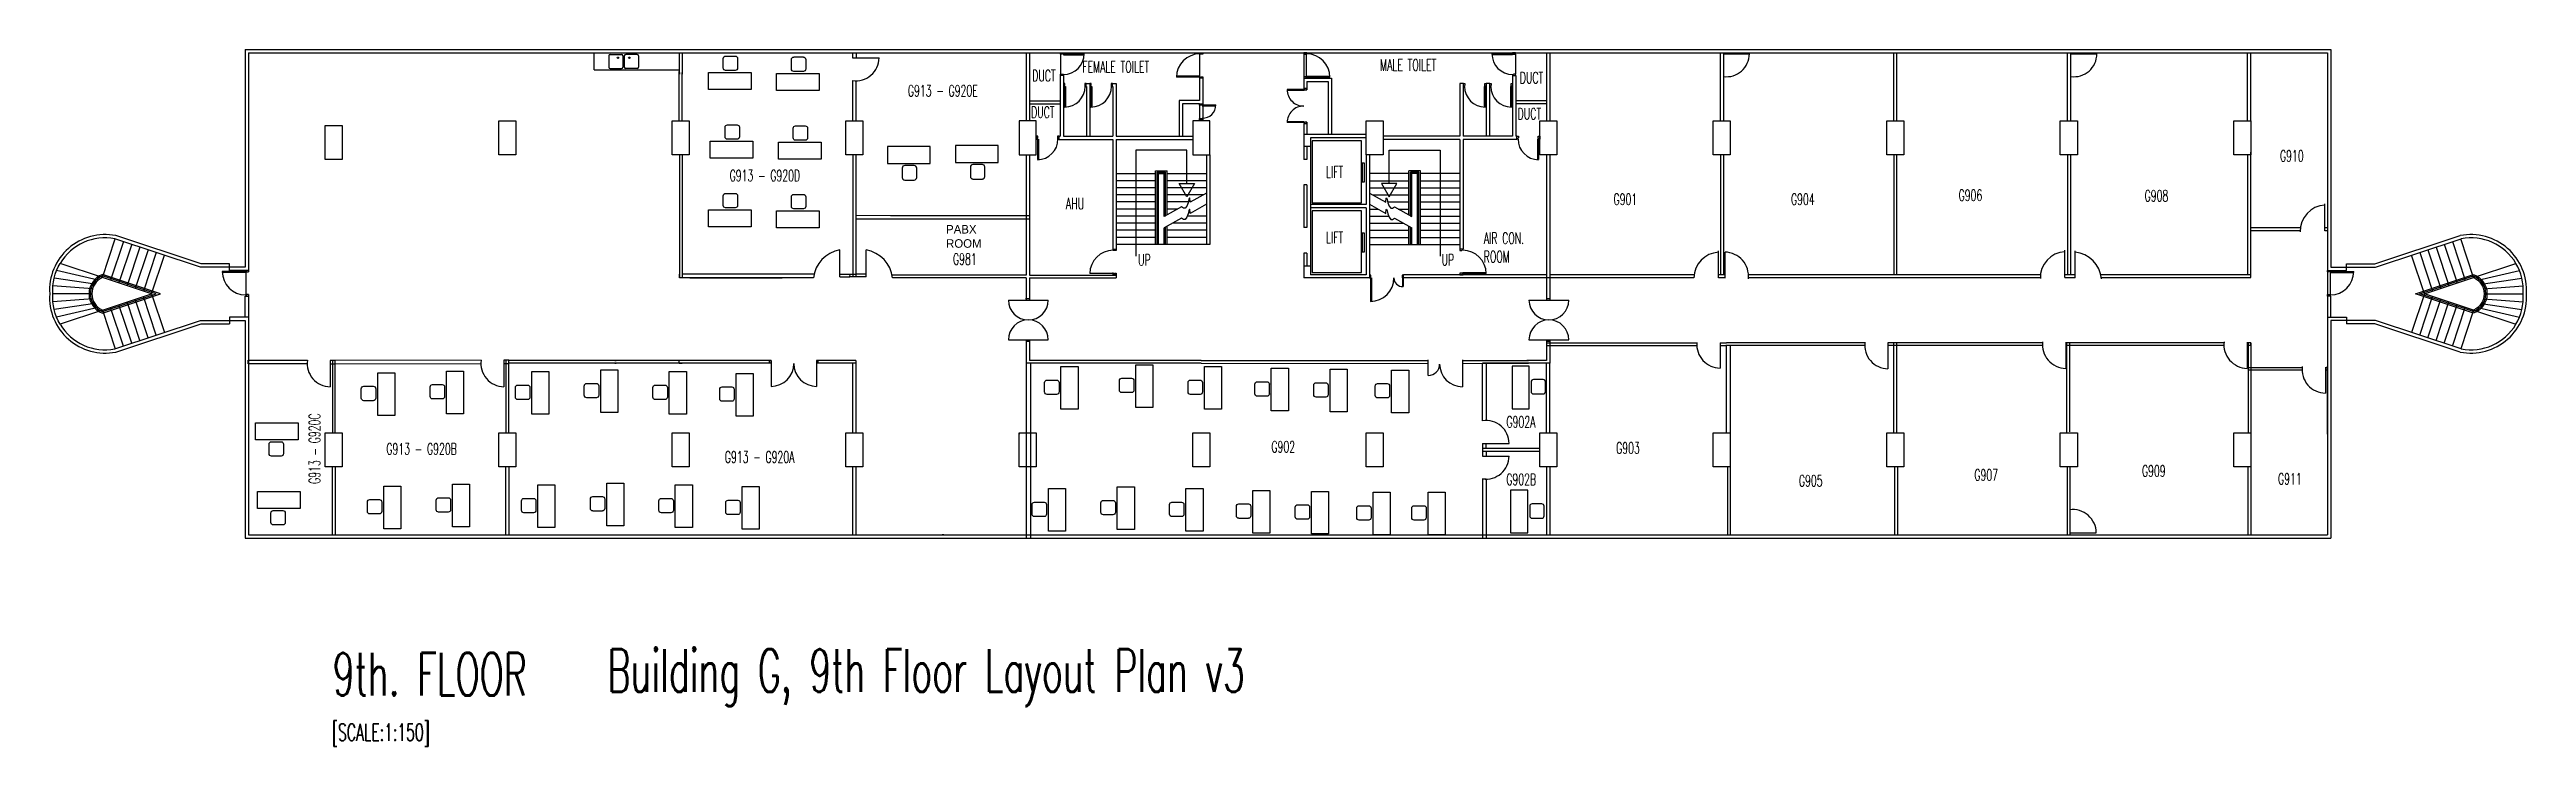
# Model space of a CAD drawing. Header units: feet. Extents: x -1.1 to 56.9, y 7.3 to 23.6.
import ezdxf

# ---------------------------------------------------------------- set-up
doc = ezdxf.new("R2010")
doc.units = ezdxf.units.FT
doc.header["$MEASUREMENT"] = 0
doc.layers.add('1', color=1, linetype='Continuous')
doc.layers.add('PLAN', color=7, linetype='Continuous')
doc.styles.add('T400', font='ROMANS.SHX', dxfattribs={"width": 0.6, "height": 400})

msp = doc.modelspace()

# ---------------------------------------------------------------- texts
at = {"layer": '1', "color": 0, "insert": (19.873, 19.486), "char_height": 0.2, "width": 0.9498, "attachment_point": 1}
msp.add_mtext('{\\C0;PABX ROOM}', dxfattribs=at)
at = {"layer": 'PLAN', "color": 0, "style": 'T400', "width": 0.6}
for s, height, p in [('FEMALE TOILET', 0.26667, (23.064, 23.062)), ('MALE TOILET', 0.26667, (30.046, 23.104)), ('DUCT', 0.2667, (21.892, 22.855)), ('DUCT', 0.2667, (33.32, 22.806)), ('DUCT', 0.2667, (21.866, 21.996)), ('DUCT', 0.2667, (33.269, 21.96)), ('LIFT', 0.2667, (28.776, 20.595)), ('AHU', 0.2667, (22.684, 19.854)), ('LIFT', 0.2667, (28.776, 19.061)), ('AIR CON.', 0.2667, (32.474, 19.042)), ('UP', 0.2667, (24.373, 18.535)), ('UP', 0.2667, (31.486, 18.536)), ('ROOM', 0.2667, (32.474, 18.61)), ('[SCALE:1:150]', 0.4, (5.479, 7.392))]:
    msp.add_text(s, height=height, dxfattribs=at).set_placement(p)
at = {"layer": 'PLAN', "linetype": 'ByBlock', "style": 'T400', "width": 0.6}
for s, height, p in [('G913 - G920E', 0.26667, (18.977, 22.5)), ('G910', 0.2667, (51.136, 20.973)), ('G913 - G920D', 0.26667, (14.8, 20.511)), ('G901', 0.2667, (35.516, 19.957)), ('G904', 0.2667, (39.675, 19.957)), ('G906', 0.2667, (43.603, 20.05)), ('G908', 0.2667, (47.963, 20.037)), ('G981', 0.2667, (20.035, 18.553)), ('G902A', 0.2667, (33.006, 14.736)), ('G913 - G920B', 0.26667, (6.754, 14.103)), ('G913 - G920A', 0.26667, (14.687, 13.913)), ('G902', 0.2667, (27.497, 14.152)), ('G903', 0.2667, (35.577, 14.125)), ('G902B', 0.2667, (33.003, 13.388)), ('G905', 0.2667, (39.86, 13.355)), ('G907', 0.2667, (43.973, 13.493)), ('G909', 0.2667, (47.901, 13.586)), ('G911', 0.2667, (51.09, 13.401))]:
    msp.add_text(s, height=height, dxfattribs=at).set_placement(p)
msp.add_text('G913 - G920C', height=0.26667, rotation=90, dxfattribs=at).set_placement((5.205, 13.415))
at = {"layer": 'PLAN', "style": 'T400', "width": 0.6}
for s, p in [('9th. FLOOR', (5.496, 8.453)), ('Building G, 9th Floor Layout Plan v3', (11.937, 8.538))]:
    msp.add_text(s, height=1, dxfattribs=at).set_placement(p)

# ---------------------------------------------------------------- blocks, each defined once
blk = doc.blocks.new('N-DU')
at = {"layer": 'PLAN'}
for p, q in [((0, 2.879), (0, 1.621)), ((0.114, 2.879), (0, 2.879)), ((0, 2.879), (0, 2.829)), ((0, 2.829), (0.062, 2.829)), ((0.062, 2.841), (0.062, 2.829)), ((0.1, 2.841), (0.062, 2.841)), ((0.1, 2.841), (0.1, 2.879)), ((0.1, 2.056), (0.1, 2.841)), ((0, 2.03), (0, 1.98)), ((0.062, 2.03), (0, 2.03)), ((0, 1.98), (0.1, 1.98)), ((0.062, 2.018), (0.062, 2.03)), ((0.1, 2.018), (0.062, 2.018)), ((0.1, 2.056), (0.923, 2.056)), ((0.1, 2.018), (0.1, 2.056)), ((0.1, 1.98), (0.1, 2.018)), ((0.1, 2.018), (0.184, 2.018)), ((0.1, 1.98), (0.114, 1.98)), ((0.114, 1.98), (0.978, 1.98)), ((0.114, 1.866), (0.864, 1.866)), ((0.114, 1.866), (0.114, 1.571)), ((0.184, 2.018), (0.923, 2.018)), ((0.864, 1.866), (0.864, 0)), ((0.978, 1.98), (0.978, 0)), ((-0.07, 1.583), (-0.582, 1.583)), ((0.014, 1.553), (-0.581, 1.553)), ((0.014, 1.583), (-0.07, 1.583)), ((0.114, 1.621), (0, 1.621)), ((0, 1.004), (0, 1.004)), ((0.014, 1.621), (0.014, 1.583)), ((0.014, 1.583), (0.014, 1.553)), ((0.014, 1.583), (0.052, 1.583)), ((0.052, 1.583), (0.052, 1.571)), ((0.052, 1.571), (0.114, 1.571)), ((0.114, 1.571), (0.114, 1.621)), ((-0.07, 0.425), (-0.582, 0.425)), ((0.014, 0.455), (-0.581, 0.455)), ((0.014, 0.425), (-0.07, 0.425)), ((0, 0.387), (0.114, 0.387)), ((0, 0.387), (0, -0.871)), ((0.014, 0.455), (0.014, 0.387)), ((0.014, 0.425), (0.052, 0.425)), ((0.052, 0.425), (0.052, 0.437)), ((0.114, 0.437), (0.052, 0.437)), ((0.114, 0.437), (0.114, 0)), ((0.114, 0.387), (0.114, 0.437))]:
    blk.add_line(p, q, dxfattribs=at)
for centre, radius, start, end in [((0.1, 2.018), 0.823, 0, 90), ((-0.003, 1.583), 0.579, 180, 270.28182), ((-0.003, 0.425), 0.579, 89.71818, 180)]:
    blk.add_arc(centre, radius, start, end, dxfattribs=at)

# ---------------------------------------------------------------- linework, layer by layer
for p, q in [((11.625, 23.124), (11.625, 23.524)), ((13.628, 18.244), (13.628, 18.335)), ((13.628, 18.271), (13.628, 18.271)), ((13.868, 18.244), (13.628, 18.244)), ((16.765, 18.244), (13.628, 18.244)), ((16.781, 18.335), (13.691, 18.335)), ((17.621, 18.271), (17.625, 18.335)), ((17.691, 18.271), (17.621, 18.271)), ((17.625, 18.335), (17.758, 18.335)), ((17.691, 18.337), (17.691, 18.271)), ((17.761, 18.271), (17.691, 18.271)), ((18.808, 18.31), (18.609, 18.31)), ((18.72, 18.244), (18.617, 18.244)), ((3.516, 16.229), (3.516, 16.315)), ((3.516, 16.315), (4.906, 16.315)), ((21.749, 16.311), (21.749, 16.273)), ((4.9, 16.229), (3.516, 16.229)), ((32.448, 14.898), (32.448, 16.244)), ((32.448, 16.244), (32.535, 16.244)), ((33.949, 16.244), (32.449, 16.244)), ((32.535, 16.244), (32.535, 14.903)), ((30.212, 15.43, 1.5), (29.987, 15.43, 1.5)), ((17.92, 14.616), (17.92, 14.578)), ((21.587, 14.616), (21.587, 14.578)), ((32.449, 14.365), (32.449, 14.246)), ((33.787, 14.246), (32.449, 14.246)), ((32.449, 14.246), (32.449, 14.186)), ((32.449, 14.186), (33.787, 14.186)), ((33.787, 14.216), (33.787, 14.246)), ((32.535, 13.528), (32.448, 13.533)), ((32.448, 13.533), (32.449, 12.144)), ((32.535, 13.528), (32.535, 12.144)), ((17.758, 12.22), (19.821, 12.22)), ((19.821, 12.22), (19.783, 12.22)), ((19.821, 12.22), (19.859, 12.22)), ((21.587, 12.22), (21.587, 12.22))]:
    msp.add_line(p, q)
at = {"color": 0}
for p, q in [((25.811, 23.524), (25.887, 23.524)), ((25.82, 23.499), (25.82, 23.524)), ((25.82, 23.499), (25.845, 23.499)), ((25.845, 23.499), (25.845, 23.491)), ((25.887, 23.491), (25.845, 23.491)), ((25.887, 23.524), (25.887, 23.491)), ((25.764, 22.95), (25.271, 22.95)), ((25.82, 22.975), (25.272, 22.975)), ((25.82, 22.95), (25.764, 22.95)), ((25.82, 22.95), (25.82, 22.975)), ((25.82, 22.95), (25.845, 22.95)), ((25.82, 22.925), (25.82, 22.95)), ((25.887, 22.925), (25.82, 22.925)), ((25.845, 22.95), (25.845, 22.958)), ((25.845, 22.958), (25.887, 22.958)), ((25.887, 22.958), (25.887, 22.925)), ((23.782, 18.92), (23.858, 18.92)), ((23.791, 18.895), (23.791, 18.92)), ((23.791, 18.895), (23.817, 18.895)), ((23.817, 18.895), (23.817, 18.887)), ((23.858, 18.887), (23.817, 18.887)), ((23.858, 18.92), (23.858, 18.887)), ((31.991, 18.92), (31.915, 18.92)), ((31.915, 18.92), (31.915, 18.887)), ((31.915, 18.887), (31.957, 18.887)), ((31.982, 18.895), (31.957, 18.895)), ((31.957, 18.895), (31.957, 18.887)), ((31.982, 18.895), (31.982, 18.92)), ((3.402, 18.395), (2.909, 18.395)), ((3.458, 18.37), (2.91, 18.37)), ((3.458, 18.395), (3.402, 18.395)), ((3.458, 18.42), (3.458, 18.395)), ((3.525, 18.42), (3.458, 18.42)), ((3.458, 18.395), (3.458, 18.37)), ((3.458, 18.395), (3.483, 18.395)), ((3.483, 18.395), (3.483, 18.387)), ((3.483, 18.387), (3.525, 18.387)), ((3.525, 18.387), (3.525, 18.42)), ((23.735, 18.346), (23.242, 18.346)), ((23.791, 18.346), (23.735, 18.346)), ((23.858, 18.32), (23.782, 18.32)), ((23.791, 18.346), (23.791, 18.371)), ((23.791, 18.346), (23.817, 18.346)), ((23.791, 18.32), (23.791, 18.346)), ((23.817, 18.354), (23.858, 18.354)), ((23.817, 18.346), (23.817, 18.354)), ((23.858, 18.354), (23.858, 18.32)), ((29.829, 18.311), (29.796, 18.311)), ((29.796, 18.244), (29.821, 18.244)), ((29.821, 18.27), (29.829, 18.27)), ((29.821, 18.244), (29.821, 18.27)), ((29.821, 18.244), (29.821, 18.188)), ((29.821, 18.244), (29.847, 18.244)), ((29.821, 18.188), (29.821, 17.695)), ((29.829, 18.27), (29.829, 18.311)), ((29.847, 18.244), (29.847, 17.696)), ((30.596, 18.311), (30.562, 18.311)), ((30.562, 18.311), (30.562, 18.27)), ((30.57, 18.27), (30.562, 18.27)), ((30.57, 18.244), (30.57, 18.27)), ((30.57, 18.244), (30.596, 18.244)), ((30.596, 18.244), (30.596, 18.32)), ((31.957, 18.354), (31.915, 18.354)), ((31.915, 18.354), (31.915, 18.32)), ((31.915, 18.32), (31.991, 18.32)), ((31.957, 18.346), (31.957, 18.354)), ((31.982, 18.346), (31.957, 18.346)), ((31.982, 18.346), (31.982, 18.371)), ((31.982, 18.371), (32.53, 18.371)), ((31.982, 18.346), (32.038, 18.346)), ((31.982, 18.32), (31.982, 18.346)), ((32.038, 18.346), (32.531, 18.346)), ((52.249, 18.42), (52.315, 18.42)), ((52.249, 18.387), (52.249, 18.42)), ((52.29, 18.387), (52.249, 18.387)), ((52.315, 18.395), (52.29, 18.395)), ((52.29, 18.395), (52.29, 18.387)), ((52.315, 18.42), (52.315, 18.395)), ((52.315, 18.395), (52.315, 18.37)), ((52.315, 18.395), (52.371, 18.395)), ((52.315, 18.37), (52.864, 18.37)), ((52.371, 18.395), (52.864, 18.395)), ((3.449, 17.821), (3.525, 17.821)), ((3.458, 17.846), (3.483, 17.846)), ((3.458, 17.846), (3.458, 17.821)), ((3.483, 17.846), (3.483, 17.854)), ((3.525, 17.854), (3.483, 17.854)), ((3.525, 17.821), (3.525, 17.854)), ((52.249, 17.821), (52.249, 17.854)), ((52.249, 17.854), (52.29, 17.854)), ((52.325, 17.821), (52.249, 17.821)), ((52.29, 17.846), (52.29, 17.854)), ((52.315, 17.846), (52.29, 17.846)), ((52.315, 17.846), (52.315, 17.821))]:
    msp.add_line(p, q, dxfattribs=at)
for points, elevation in [([(14.304, 23.065), (15.304, 23.065), (15.304, 22.665), (14.304, 22.665)], 0.75), ([(15.9, 23.041), (16.9, 23.041), (16.9, 22.641), (15.9, 22.641)], 0.75), ([(14.345, 21.451), (15.345, 21.451), (15.345, 21.051), (14.345, 21.051)], 0.75), ([(15.942, 21.427), (16.942, 21.427), (16.942, 21.027), (15.942, 21.027)], 0.75), ([(18.5, 20.924), (19.5, 20.924), (19.5, 21.324), (18.5, 21.324)], 0.75), ([(20.097, 20.948), (21.097, 20.948), (21.097, 21.348), (20.097, 21.348)], 0.75), ([(14.304, 19.843), (15.304, 19.843), (15.304, 19.443), (14.304, 19.443)], 0.75), ([(15.9, 19.819), (16.9, 19.819), (16.9, 19.419), (15.9, 19.419)], 0.75), ([(6.552, 15.02), (6.552, 16.02), (6.952, 16.02), (6.952, 15.02)], 0.75), ([(8.166, 15.062), (8.166, 16.062), (8.566, 16.062), (8.566, 15.062)], 0.75), ([(10.164, 15.048), (10.164, 16.048), (10.564, 16.048), (10.564, 15.048)], 0.75), ([(11.778, 15.09), (11.778, 16.09), (12.178, 16.09), (12.178, 15.09)], 0.75), ([(13.386, 15.048), (13.386, 16.048), (13.786, 16.048), (13.786, 15.048)], 0.75), ([(14.952, 15.006), (14.952, 16.006), (15.352, 16.006), (15.352, 15.006)], 0.75), ([(22.566, 15.168), (22.566, 16.168), (22.966, 16.168), (22.966, 15.168)], 0.75), ([(24.32, 15.209), (24.32, 16.209), (24.72, 16.209), (24.72, 15.209)], 0.75), ([(25.929, 15.168), (25.929, 16.168), (26.329, 16.168), (26.329, 15.168)], 0.75), ([(27.495, 15.126), (27.495, 16.126), (27.895, 16.126), (27.895, 15.126)], 0.75), ([(28.873, 15.105), (28.873, 16.105), (29.273, 16.105), (29.273, 15.105)], 0.75), ([(30.315, 15.084), (30.315, 16.084), (30.715, 16.084), (30.715, 15.084)], 0.75), ([(4.691, 14.45), (3.691, 14.45), (3.691, 14.85), (4.691, 14.85)], 0.75), ([(6.693, 12.365), (6.693, 13.365), (7.093, 13.365), (7.093, 12.365)], 0.75), ([(8.307, 12.407), (8.307, 13.407), (8.707, 13.407), (8.707, 12.407)], 0.75), ([(10.305, 12.392), (10.305, 13.392), (10.705, 13.392), (10.705, 12.392)], 0.75), ([(11.919, 12.434), (11.919, 13.434), (12.319, 13.434), (12.319, 12.434)], 0.75), ([(13.527, 12.392), (13.527, 13.392), (13.927, 13.392), (13.927, 12.392)], 0.75), ([(4.732, 12.836), (3.732, 12.836), (3.732, 13.236), (4.732, 13.236)], 0.75), ([(15.094, 12.351), (15.094, 13.351), (15.494, 13.351), (15.494, 12.351)], 0.75), ([(22.272, 12.304), (22.272, 13.304), (22.672, 13.304), (22.672, 12.304)], 0.75), ([(23.886, 12.346), (23.886, 13.346), (24.286, 13.346), (24.286, 12.346)], 0.75), ([(25.495, 12.304), (25.495, 13.304), (25.895, 13.304), (25.895, 12.304)], 0.75), ([(27.061, 12.262), (27.061, 13.262), (27.461, 13.262), (27.461, 12.262)], 0.75), ([(28.439, 12.241), (28.439, 13.241), (28.839, 13.241), (28.839, 12.241)], 0.75), ([(29.881, 12.22), (29.881, 13.22), (30.281, 13.22), (30.281, 12.22)], 0.75), ([(31.171, 12.22), (31.171, 13.22), (31.571, 13.22), (31.571, 12.22)], 1.5)]:
    msp.add_lwpolyline(points, close=True, dxfattribs=dict(elevation=elevation))
for points in [[(33.538, 15.179), (33.538, 16.179), (33.138, 16.179), (33.138, 15.179)], [(33.505, 12.265), (33.505, 13.265), (33.105, 13.265), (33.105, 12.265)]]:
    msp.add_lwpolyline(points, close=True)
for centre, start, end in [((25.82, 22.95), 90, 180), ((23.791, 18.346), 90, 180), ((31.982, 18.346), 0, 90), ((3.458, 18.395), 180, 270), ((29.821, 18.244), 270, 0), ((52.315, 18.395), 270, 0)]:
    msp.add_arc(centre, 0.549, start, end, dxfattribs=at)
at = {"layer": '1', "color": 0}
for p, q in [((17.682, 23.524), (17.682, 23.405)), ((17.768, 23.524), (17.768, 23.405)), ((38.024, 21.932), (38.024, 23.527)), ((38.092, 23.527), (38.092, 21.932)), ((42.082, 21.932), (42.082, 23.527)), ((42.15, 23.527), (42.15, 21.932)), ((46.159, 21.932), (46.159, 23.527)), ((46.227, 23.527), (46.227, 21.932)), ((50.377, 21.932), (50.377, 23.527)), ((50.445, 23.527), (50.445, 21.932)), ((38.024, 21.122), (38.024, 18.316)), ((38.092, 21.122), (38.092, 18.316)), ((42.082, 21.122), (42.082, 18.311)), ((42.15, 21.122), (42.15, 18.311)), ((46.159, 21.122), (46.159, 18.313)), ((46.227, 21.122), (46.227, 18.313)), ((50.377, 21.122), (50.377, 18.319)), ((50.445, 21.122), (50.445, 18.256)), ((17.765, 19.714), (18.574, 19.706)), ((17.765, 19.629), (18.029, 19.629)), ((18.029, 19.629), (21.815, 19.629)), ((18.574, 19.706), (21.818, 19.706)), ((51.616, 19.421), (50.445, 19.421)), ((51.611, 19.349), (50.445, 19.349)), ((52.248, 19.421), (52.187, 19.421)), ((52.25, 19.349), (52.187, 19.349)), ((13.868, 18.244), (13.628, 18.244)), ((17.382, 18.335), (17.625, 18.335)), ((17.382, 18.271), (17.621, 18.271)), ((18.001, 18.335), (17.758, 18.335)), ((18.001, 18.271), (17.761, 18.271)), ((21.749, 18.244), (18.715, 18.244)), ((21.753, 18.244), (18.72, 18.244)), ((21.749, 18.31), (18.803, 18.31)), ((21.753, 18.31), (18.808, 18.31)), ((37.405, 18.315), (34.025, 18.315)), ((37.4, 18.25), (34.025, 18.25)), ((38.129, 18.315), (37.976, 18.315)), ((38.129, 18.25), (37.976, 18.25)), ((45.519, 18.25), (38.678, 18.25)), ((45.522, 18.315), (38.679, 18.315)), ((46.334, 18.315), (46.094, 18.315)), ((46.334, 18.25), (46.094, 18.25)), ((50.449, 18.315), (46.937, 18.315)), ((50.449, 18.25), (46.948, 18.25)), ((8.977, 16.315), (5.439, 16.312)), ((5.558, 16.312), (5.439, 16.312)), ((5.5, 14.627), (5.5, 16.312)), ((9.629, 16.315), (9.51, 16.315)), ((9.566, 14.627), (9.566, 16.312)), ((38.166, 14.619), (38.166, 16.66)), ((38.249, 16.66), (38.249, 14.619)), ((46.143, 14.619), (46.143, 16.726)), ((46.213, 14.633), (46.213, 16.726)), ((50.392, 16.726), (50.392, 14.617)), ((50.452, 16.66), (50.452, 16.721)), ((50.454, 16.726), (50.454, 12.217)), ((8.971, 16.229), (5.439, 16.226)), ((5.558, 16.226), (5.439, 16.226)), ((9.629, 16.229), (9.51, 16.229)), ((21.749, 16.244), (21.749, 15.66)), ((21.852, 16.244), (21.852, 15.66)), ((50.394, 16.142), (51.656, 16.142)), ((50.394, 16.087), (51.654, 16.087)), ((52.2, 16.142), (52.247, 16.142)), ((52.2, 16.087), (52.244, 16.087)), ((21.749, 15.66), (21.749, 12.16)), ((21.852, 15.66), (21.852, 12.16)), ((38.254, 15.223), (38.254, 15.223)), ((32.449, 14.186), (32.449, 14.067)), ((32.535, 14.246), (32.535, 14.365)), ((32.535, 14.186), (32.535, 14.067)), ((50.385, 13.814), (50.385, 12.218))]:
    msp.add_line(p, q, dxfattribs=at)
at = {"layer": 'PLAN', "color": 0}
for p, q in [((3.449, 23.6), (3.449, 18.496)), ((3.449, 23.6), (28.331, 23.6)), ((3.525, 23.524), (3.525, 18.42)), ((3.525, 23.524), (28.331, 23.524)), ((11.966, 23.453), (11.966, 23.186)), ((11.999, 23.486), (12.266, 23.486)), ((12.299, 23.453), (12.299, 23.186)), ((12.332, 23.453), (12.332, 23.186)), ((12.632, 23.486), (12.365, 23.486)), ((12.665, 23.453), (12.665, 23.186)), ((21.749, 23.524), (21.749, 21.929)), ((21.825, 23.524), (21.825, 21.929)), ((22.558, 23.491), (22.558, 23.524)), ((22.558, 23.524), (22.625, 23.524)), ((22.599, 23.491), (22.558, 23.491)), ((22.558, 23.491), (22.558, 23.024)), ((22.599, 23.499), (22.599, 23.491)), ((22.625, 23.499), (22.599, 23.499)), ((22.625, 23.524), (22.625, 23.499)), ((22.625, 23.499), (22.681, 23.499)), ((22.625, 23.499), (22.625, 23.474)), ((22.625, 23.474), (23.107, 23.474)), ((22.681, 23.499), (23.107, 23.499)), ((25.82, 22.975), (25.82, 23.499)), ((28.255, 23.6), (52.325, 23.6)), ((28.255, 23.524), (52.249, 23.524)), ((33.092, 23.499), (32.666, 23.499)), ((33.149, 23.474), (32.667, 23.474)), ((33.149, 23.499), (33.092, 23.499)), ((33.149, 23.524), (33.149, 23.499)), ((33.215, 23.524), (33.149, 23.524)), ((33.149, 23.499), (33.149, 23.474)), ((33.149, 23.499), (33.174, 23.499)), ((33.174, 23.499), (33.174, 23.491)), ((33.174, 23.491), (33.215, 23.491)), ((33.215, 23.491), (33.215, 23.524)), ((33.215, 23.491), (33.215, 23.024)), ((33.949, 23.524), (33.949, 21.929)), ((34.025, 23.524), (34.025, 21.929)), ((52.249, 23.524), (52.249, 18.42)), ((52.325, 23.6), (52.325, 18.496)), ((11.625, 23.124), (13.615, 23.124)), ((11.999, 23.153), (12.266, 23.153)), ((12.632, 23.153), (12.365, 23.153)), ((13.625, 23.058), (13.625, 23.024)), ((13.625, 23.058), (13.625, 23.024)), ((13.691, 23.058), (13.691, 23.024)), ((13.691, 23.058), (13.691, 23.024)), ((22.625, 22.991), (22.549, 22.991)), ((22.549, 22.991), (22.549, 21.567)), ((22.558, 22.991), (22.558, 23.024)), ((22.558, 23.024), (22.599, 23.024)), ((22.599, 23.016), (22.599, 23.024)), ((22.625, 23.016), (22.599, 23.016)), ((22.625, 23.016), (22.625, 22.991)), ((22.625, 22.991), (22.625, 22.984)), ((22.625, 22.991), (22.625, 21.567)), ((22.658, 22.8), (22.625, 22.8)), ((22.625, 22.8), (22.625, 22.734)), ((22.625, 22.734), (22.65, 22.734)), ((22.65, 22.759), (22.658, 22.759)), ((22.65, 22.734), (22.65, 22.759)), ((22.65, 22.734), (22.65, 22.677)), ((22.65, 22.734), (22.675, 22.734)), ((22.65, 22.677), (22.65, 22.251)), ((22.658, 22.759), (22.658, 22.8)), ((22.675, 22.734), (22.675, 22.252)), ((23.125, 22.8), (23.125, 22.759)), ((23.158, 22.8), (23.125, 22.8)), ((23.133, 22.759), (23.125, 22.759)), ((23.133, 22.734), (23.133, 22.759)), ((23.133, 22.734), (23.158, 22.734)), ((23.158, 22.8), (23.241, 22.8)), ((23.158, 22.734), (23.158, 22.8)), ((23.158, 22.734), (23.165, 22.734)), ((23.165, 22.734), (23.165, 21.567)), ((23.275, 22.8), (23.241, 22.8)), ((23.241, 22.8), (23.241, 22.734)), ((23.241, 22.8), (23.241, 21.567)), ((23.241, 22.734), (23.267, 22.734)), ((23.267, 22.759), (23.275, 22.759)), ((23.267, 22.734), (23.267, 22.759)), ((23.267, 22.734), (23.267, 22.677)), ((23.267, 22.734), (23.292, 22.734)), ((23.267, 22.677), (23.267, 22.251)), ((23.275, 22.759), (23.275, 22.8)), ((23.292, 22.734), (23.292, 22.252)), ((23.775, 22.8), (23.741, 22.8)), ((23.741, 22.8), (23.741, 22.759)), ((23.749, 22.759), (23.741, 22.759)), ((23.749, 22.734), (23.749, 22.759)), ((23.749, 22.734), (23.775, 22.734)), ((23.775, 22.8), (23.858, 22.8)), ((23.775, 22.734), (23.775, 22.8)), ((23.775, 22.734), (23.782, 22.734)), ((23.782, 22.734), (23.782, 21.567)), ((23.858, 22.8), (23.858, 21.567)), ((25.82, 22.925), (25.811, 22.925)), ((25.811, 22.925), (25.811, 22.405)), ((25.887, 22.925), (25.887, 21.929)), ((31.999, 22.8), (31.915, 22.8)), ((31.915, 22.8), (31.915, 21.567)), ((31.999, 22.734), (31.991, 22.734)), ((31.991, 22.734), (31.991, 21.567)), ((31.999, 22.734), (31.999, 22.8)), ((31.999, 22.8), (32.032, 22.8)), ((32.024, 22.734), (31.999, 22.734)), ((32.024, 22.734), (32.024, 22.759)), ((32.024, 22.759), (32.032, 22.759)), ((32.032, 22.8), (32.032, 22.759)), ((32.507, 22.734), (32.481, 22.734)), ((32.481, 22.734), (32.481, 22.252)), ((32.499, 22.759), (32.499, 22.8)), ((32.499, 22.8), (32.532, 22.8)), ((32.507, 22.759), (32.499, 22.759)), ((32.507, 22.734), (32.507, 22.759)), ((32.532, 22.734), (32.507, 22.734)), ((32.507, 22.734), (32.507, 22.677)), ((32.507, 22.677), (32.507, 22.251)), ((32.615, 22.8), (32.532, 22.8)), ((32.532, 22.8), (32.532, 22.734)), ((32.532, 22.8), (32.532, 21.567)), ((32.615, 22.734), (32.608, 22.734)), ((32.608, 22.734), (32.608, 21.567)), ((32.615, 22.8), (32.649, 22.8)), ((32.615, 22.734), (32.615, 22.8)), ((32.641, 22.734), (32.615, 22.734)), ((32.641, 22.759), (32.649, 22.759)), ((32.641, 22.734), (32.641, 22.759)), ((32.649, 22.8), (32.649, 22.759)), ((33.098, 22.734), (33.098, 22.252)), ((33.123, 22.734), (33.098, 22.734)), ((33.115, 22.8), (33.149, 22.8)), ((33.115, 22.759), (33.115, 22.8)), ((33.123, 22.759), (33.115, 22.759)), ((33.123, 22.734), (33.123, 22.759)), ((33.123, 22.734), (33.123, 22.677)), ((33.149, 22.734), (33.123, 22.734)), ((33.123, 22.677), (33.123, 22.251)), ((33.149, 23.016), (33.174, 23.016)), ((33.149, 23.016), (33.149, 22.991)), ((33.149, 22.991), (33.149, 22.984)), ((33.149, 22.991), (33.225, 22.991)), ((33.149, 22.991), (33.149, 21.567)), ((33.149, 22.8), (33.149, 22.734)), ((33.174, 23.016), (33.174, 23.024)), ((33.215, 23.024), (33.174, 23.024)), ((33.215, 22.991), (33.215, 23.024)), ((33.225, 22.991), (33.225, 21.567)), ((21.825, 22.4), (22.549, 22.4)), ((21.825, 22.324), (22.549, 22.324)), ((25.335, 22.405), (25.335, 21.567)), ((25.811, 22.405), (25.335, 22.405)), ((25.411, 22.329), (25.411, 21.567)), ((25.811, 22.329), (25.411, 22.329)), ((25.811, 22.329), (25.811, 21.929)), ((25.811, 22.296), (25.811, 22.329)), ((25.811, 22.329), (25.887, 22.329)), ((25.852, 22.296), (25.811, 22.296)), ((25.852, 22.304), (25.852, 22.296)), ((25.877, 22.304), (25.852, 22.304)), ((25.877, 22.329), (25.877, 22.304)), ((25.877, 22.304), (25.877, 22.283)), ((25.877, 22.3), (25.922, 22.3)), ((25.877, 22.283), (26.195, 22.283)), ((25.922, 22.3), (26.195, 22.3)), ((33.949, 22.4), (33.225, 22.4)), ((33.949, 22.324), (33.225, 22.324)), ((22.02, 21.567), (21.987, 21.567)), ((21.987, 21.567), (21.987, 21.5)), ((21.987, 21.5), (22.012, 21.5)), ((22.012, 21.526), (22.02, 21.526)), ((22.012, 21.5), (22.012, 21.526)), ((22.012, 21.5), (22.012, 21.444)), ((22.012, 21.5), (22.037, 21.5)), ((22.02, 21.526), (22.02, 21.567)), ((22.037, 21.5), (22.037, 21.018)), ((22.487, 21.567), (22.487, 21.526)), ((22.52, 21.567), (22.487, 21.567)), ((22.495, 21.526), (22.487, 21.526)), ((22.495, 21.5), (22.495, 21.526)), ((22.495, 21.5), (22.52, 21.5)), ((22.52, 21.567), (22.549, 21.567)), ((22.52, 21.5), (22.52, 21.567)), ((22.52, 21.5), (22.52, 21.491)), ((22.52, 21.491), (23.782, 21.491)), ((22.625, 21.567), (23.782, 21.567)), ((23.782, 21.491), (23.782, 18.92)), ((23.858, 21.567), (25.653, 21.567)), ((23.858, 21.491), (25.653, 21.491)), ((23.858, 21.491), (23.858, 18.92)), ((25.811, 21.953), (25.811, 21.986)), ((25.811, 21.986), (25.852, 21.986)), ((25.887, 21.953), (25.811, 21.953)), ((25.852, 21.978), (25.852, 21.986)), ((25.877, 21.978), (25.852, 21.978)), ((25.877, 21.991), (25.877, 21.953)), ((29.72, 21.605), (28.255, 21.605)), ((29.72, 21.529), (28.413, 21.529)), ((28.413, 21.529), (28.413, 18.32)), ((31.915, 21.567), (30.12, 21.567)), ((31.915, 21.491), (30.12, 21.491)), ((31.915, 21.491), (31.915, 18.92)), ((33.149, 21.567), (31.991, 21.567)), ((31.991, 21.491), (31.991, 18.92)), ((33.253, 21.491), (31.991, 21.491)), ((33.253, 21.567), (33.225, 21.567)), ((33.253, 21.567), (33.287, 21.567)), ((33.253, 21.5), (33.253, 21.567)), ((33.253, 21.5), (33.253, 21.491)), ((33.279, 21.5), (33.253, 21.5)), ((33.279, 21.526), (33.287, 21.526)), ((33.279, 21.5), (33.279, 21.526)), ((33.287, 21.567), (33.287, 21.526)), ((33.736, 21.5), (33.736, 21.018)), ((33.761, 21.5), (33.736, 21.5)), ((33.753, 21.567), (33.787, 21.567)), ((33.753, 21.526), (33.753, 21.567)), ((33.761, 21.526), (33.753, 21.526)), ((33.761, 21.5), (33.761, 21.526)), ((33.761, 21.5), (33.761, 21.444)), ((33.787, 21.5), (33.761, 21.5)), ((33.787, 21.567), (33.787, 21.5)), ((21.749, 21.129), (21.749, 18.311)), ((21.825, 21.129), (21.825, 18.311)), ((22.012, 21.444), (22.012, 21.018)), ((24.321, 21.237), (24.321, 18.752)), ((25.514, 21.237), (24.321, 21.237)), ((25.514, 20.458), (25.514, 21.237)), ((25.977, 21.129), (25.977, 19.03)), ((26.053, 21.129), (26.053, 19.03)), ((28.413, 21.329), (28.255, 21.329)), ((28.331, 21.025), (28.255, 21.025)), ((28.331, 21.329), (28.331, 21.025)), ((29.72, 21.129), (29.72, 19.963)), ((29.796, 21.129), (29.796, 18.244)), ((30.259, 21.237), (31.452, 21.237)), ((30.259, 20.458), (30.259, 21.237)), ((31.452, 21.237), (31.452, 18.752)), ((33.761, 21.444), (33.761, 21.018)), ((33.949, 21.129), (33.949, 17.727)), ((34.025, 21.129), (34.025, 17.727)), ((50.453, 21.129), (50.453, 21.196)), ((23.858, 20.691), (24.784, 20.691)), ((24.784, 20.525), (23.858, 20.525)), ((24.784, 20.359), (23.858, 20.359)), ((24.784, 20.758), (25.051, 20.758)), ((24.784, 19.03), (24.784, 20.758)), ((24.818, 20.724), (25.018, 20.724)), ((24.818, 19.03), (24.818, 20.724)), ((24.818, 20.691), (25.018, 20.691)), ((24.851, 20.525), (24.818, 20.525)), ((24.851, 20.359), (24.818, 20.359)), ((24.851, 19.03), (24.851, 20.691)), ((24.984, 19.683), (24.984, 20.691)), ((25.018, 20.525), (24.984, 20.525)), ((25.018, 20.359), (24.984, 20.359)), ((25.018, 19.701), (25.018, 20.724)), ((25.051, 19.72), (25.051, 20.758)), ((25.051, 20.691), (25.977, 20.691)), ((25.977, 20.525), (25.051, 20.525)), ((25.977, 20.359), (25.051, 20.359)), ((28.331, 20.425), (28.255, 20.425)), ((28.255, 20.425), (28.255, 19.425)), ((28.331, 20.425), (28.331, 19.425)), ((30.722, 20.691), (29.796, 20.691)), ((29.796, 20.525), (30.722, 20.525)), ((29.796, 20.359), (30.722, 20.359)), ((30.722, 19.72), (30.722, 20.758)), ((30.989, 20.758), (30.722, 20.758)), ((30.756, 19.701), (30.756, 20.724)), ((30.956, 20.724), (30.756, 20.724)), ((30.956, 20.691), (30.756, 20.691)), ((30.756, 20.525), (30.789, 20.525)), ((30.756, 20.359), (30.789, 20.359)), ((30.789, 19.683), (30.789, 20.691)), ((30.922, 19.03), (30.922, 20.691)), ((30.922, 20.525), (30.956, 20.525)), ((30.922, 20.359), (30.956, 20.359)), ((30.956, 19.03), (30.956, 20.724)), ((30.989, 19.03), (30.989, 20.758)), ((31.915, 20.691), (30.989, 20.691)), ((30.989, 20.525), (31.915, 20.525)), ((30.989, 20.359), (31.915, 20.359)), ((24.784, 20.193), (23.858, 20.193)), ((24.784, 20.027), (23.858, 20.027)), ((24.784, 19.861), (23.858, 19.861)), ((24.851, 20.193), (24.818, 20.193)), ((24.851, 20.027), (24.818, 20.027)), ((24.851, 19.861), (24.818, 19.861)), ((25.018, 20.193), (24.984, 20.193)), ((25.018, 20.027), (24.984, 20.027)), ((25.391, 19.909), (24.984, 19.683)), ((25.018, 19.861), (24.984, 19.861)), ((25.9, 20.193), (25.051, 20.193)), ((25.552, 20.027), (25.051, 20.027)), ((25.304, 19.861), (25.051, 19.861)), ((25.977, 20.236), (25.595, 20.023)), ((25.977, 19.972), (25.595, 19.759)), ((29.72, 19.963), (28.413, 19.963)), ((29.72, 19.887), (28.413, 19.887)), ((29.72, 19.887), (29.72, 18.32)), ((29.796, 20.236), (30.178, 20.023)), ((29.796, 19.972), (30.178, 19.759)), ((29.796, 19.861), (29.996, 19.861)), ((29.873, 20.193), (30.722, 20.193)), ((30.222, 20.027), (30.722, 20.027)), ((30.382, 19.909), (30.789, 19.683)), ((30.469, 19.861), (30.722, 19.861)), ((30.756, 20.193), (30.789, 20.193)), ((30.756, 20.027), (30.789, 20.027)), ((30.756, 19.861), (30.789, 19.861)), ((30.922, 20.193), (30.956, 20.193)), ((30.922, 20.027), (30.956, 20.027)), ((30.922, 19.861), (30.956, 19.861)), ((30.989, 20.193), (31.915, 20.193)), ((30.989, 20.027), (31.915, 20.027)), ((30.989, 19.861), (31.915, 19.861)), ((0.101, 18.255), (0.402, 19.161)), ((2.401, 18.496), (0.394, 19.163)), ((2.413, 18.572), (0.413, 19.237)), ((24.784, 19.695), (23.858, 19.695)), ((24.784, 19.529), (23.858, 19.529)), ((24.784, 19.363), (23.858, 19.363)), ((24.784, 19.196), (23.858, 19.196)), ((24.851, 19.695), (24.818, 19.695)), ((24.851, 19.529), (24.818, 19.529)), ((24.851, 19.363), (24.818, 19.363)), ((24.851, 19.363), (24.818, 19.363)), ((24.851, 19.196), (24.818, 19.196)), ((24.851, 19.196), (24.818, 19.196)), ((25.018, 19.695), (24.984, 19.695)), ((25.391, 19.646), (24.984, 19.419)), ((24.984, 19.03), (24.984, 19.419)), ((25.018, 19.363), (24.984, 19.363)), ((25.018, 19.196), (24.984, 19.196)), ((25.018, 19.03), (25.018, 19.437)), ((25.051, 19.03), (25.051, 19.456)), ((25.977, 19.363), (25.051, 19.363)), ((25.977, 19.196), (25.051, 19.196)), ((25.977, 19.529), (25.181, 19.529)), ((25.977, 19.695), (25.531, 19.695)), ((28.331, 19.425), (28.255, 19.425)), ((29.796, 19.695), (30.243, 19.695)), ((29.796, 19.529), (30.592, 19.529)), ((29.796, 19.363), (30.722, 19.363)), ((29.796, 19.196), (30.722, 19.196)), ((30.382, 19.646), (30.789, 19.419)), ((30.722, 19.03), (30.722, 19.456)), ((30.756, 19.695), (30.789, 19.695)), ((30.756, 19.03), (30.756, 19.437)), ((30.756, 19.363), (30.789, 19.363)), ((30.756, 19.196), (30.789, 19.196)), ((30.789, 19.03), (30.789, 19.419)), ((30.922, 19.695), (30.956, 19.695)), ((30.922, 19.529), (30.956, 19.529)), ((30.922, 19.363), (30.956, 19.363)), ((30.922, 19.363), (30.956, 19.363)), ((30.922, 19.196), (30.956, 19.196)), ((30.922, 19.196), (30.956, 19.196)), ((30.989, 19.695), (31.915, 19.695)), ((30.989, 19.529), (31.915, 19.529)), ((30.989, 19.363), (31.915, 19.363)), ((30.989, 19.196), (31.915, 19.196)), ((53.36, 18.572), (55.36, 19.237)), ((53.372, 18.496), (55.379, 19.163)), ((55.673, 18.255), (55.372, 19.161)), ((0.101, 18.255), (-0.892, 18.585)), ((0.594, 19.097), (0.293, 18.192)), ((0.786, 19.033), (0.485, 18.128)), ((0.978, 18.969), (0.677, 18.064)), ((1.17, 18.905), (0.869, 18)), ((1.362, 18.842), (1.061, 17.936)), ((1.253, 17.872), (1.554, 18.778)), ((26.053, 19.03), (23.858, 19.03)), ((24.851, 19.03), (24.818, 19.03)), ((28.331, 18.825), (28.255, 18.825)), ((28.255, 18.825), (28.255, 18.244)), ((28.331, 18.825), (28.331, 18.52)), ((29.796, 19.03), (31.915, 19.03)), ((30.922, 19.03), (30.956, 19.03)), ((54.52, 17.872), (54.219, 18.778)), ((54.411, 18.842), (54.712, 17.936)), ((54.603, 18.905), (54.904, 18)), ((54.795, 18.969), (55.096, 18.064)), ((54.987, 19.033), (55.288, 18.128)), ((55.18, 19.097), (55.48, 18.192)), ((55.673, 18.255), (56.665, 18.585)), ((-0.13, 17.991), (-1.06, 18.058)), ((-0.08, 18.101), (-1.031, 18.242)), ((-0.001, 18.191), (-0.975, 18.419)), ((3.449, 18.496), (2.401, 18.496)), ((3.08, 18.572), (2.413, 18.572)), ((3.08, 18.42), (3.08, 18.572)), ((3.525, 18.42), (3.08, 18.42)), ((3.458, 18.42), (3.449, 18.42)), ((3.458, 18.37), (3.458, 17.846)), ((3.525, 18.42), (3.525, 18.387)), ((13.868, 18.244), (16.034, 18.244)), ((21.749, 18.244), (21.749, 17.727)), ((21.825, 18.311), (23.858, 18.311)), ((21.825, 18.244), (21.825, 17.727)), ((21.825, 18.244), (23.858, 18.244)), ((23.858, 18.32), (23.858, 18.244)), ((28.413, 18.52), (28.255, 18.52)), ((29.796, 18.244), (28.255, 18.244)), ((29.72, 18.32), (28.413, 18.32)), ((29.796, 18.282), (29.796, 18.244)), ((30.57, 18.244), (30.57, 18.044)), ((30.584, 18.244), (30.584, 18.044)), ((33.949, 18.32), (30.596, 18.32)), ((34.025, 18.244), (30.596, 18.244)), ((52.249, 18.42), (52.249, 18.387)), ((52.249, 18.42), (52.693, 18.42)), ((52.249, 18.387), (52.249, 17.324)), ((52.315, 18.42), (52.325, 18.42)), ((52.315, 18.37), (52.315, 17.846)), ((52.325, 18.496), (53.372, 18.496)), ((52.693, 18.42), (52.693, 18.572)), ((52.693, 18.572), (53.36, 18.572)), ((55.774, 18.191), (56.748, 18.419)), ((55.853, 18.101), (56.804, 18.242)), ((55.904, 17.991), (56.833, 18.058)), ((-0.147, 17.872), (-1.06, 17.872)), ((-0.13, 17.753), (-1.06, 17.687)), ((-0.08, 17.644), (-1.031, 17.503)), ((-0.001, 17.554), (-0.975, 17.326)), ((0.101, 17.489), (-0.892, 17.159)), ((0.101, 17.489), (0.402, 16.584)), ((0.594, 16.648), (0.293, 17.553)), ((0.786, 16.712), (0.485, 17.617)), ((0.978, 16.775), (0.677, 17.681)), ((1.17, 16.839), (0.869, 17.745)), ((1.362, 16.903), (1.061, 17.808)), ((1.253, 17.872), (1.554, 16.967)), ((3.449, 17.324), (3.449, 17.821)), ((3.525, 17.854), (3.525, 17.324)), ((52.325, 17.324), (52.325, 17.821)), ((54.52, 17.872), (54.219, 16.967)), ((54.411, 16.903), (54.712, 17.808)), ((54.603, 16.839), (54.904, 17.745)), ((54.795, 16.775), (55.096, 17.681)), ((54.987, 16.712), (55.288, 17.617)), ((55.18, 16.648), (55.48, 17.553)), ((55.673, 17.489), (55.372, 16.584)), ((55.673, 17.489), (56.665, 17.159)), ((55.774, 17.554), (56.748, 17.326)), ((55.853, 17.644), (56.804, 17.503)), ((55.904, 17.753), (56.833, 17.687)), ((55.921, 17.872), (56.834, 17.872)), ((0.394, 16.581), (2.401, 17.248)), ((0.413, 16.508), (2.413, 17.172)), ((2.401, 17.248), (3.449, 17.248)), ((2.413, 17.172), (3.08, 17.172)), ((3.004, 17.248), (3.08, 17.248)), ((3.08, 17.324), (3.08, 17.172)), ((3.525, 17.324), (3.08, 17.324)), ((3.449, 17.248), (3.449, 12.144)), ((3.525, 17.324), (3.525, 12.22)), ((21.749, 17.264), (21.749, 17.258)), ((21.825, 17.261), (21.825, 17.26)), ((33.949, 17.264), (33.949, 17.258)), ((34.025, 17.261), (34.025, 17.26)), ((52.249, 17.324), (52.693, 17.324)), ((52.249, 17.324), (52.249, 12.22)), ((52.325, 17.248), (52.325, 12.144)), ((53.372, 17.248), (52.325, 17.248)), ((52.693, 17.324), (52.693, 17.172)), ((52.769, 17.248), (52.693, 17.248)), ((53.36, 17.172), (52.693, 17.172)), ((55.36, 16.508), (53.36, 17.172)), ((55.379, 16.581), (53.372, 17.248)), ((11.308, 16.311), (9.625, 16.311)), ((15.771, 16.311), (11.308, 16.311)), ((12.141, 16.311), (12.108, 16.311)), ((15.738, 16.244), (15.738, 16.311)), ((15.738, 16.244), (15.738, 16.311)), ((17.758, 16.311), (16.838, 16.311)), ((16.871, 16.244), (16.871, 16.311)), ((16.871, 16.244), (16.871, 16.311)), ((21.749, 16.794), (21.749, 16.244)), ((21.825, 16.794), (21.825, 16.311)), ((25.853, 16.311), (21.825, 16.311)), ((22.22, 16.311), (21.825, 16.311)), ((25.853, 16.311), (31.173, 16.309)), ((31.174, 15.96), (31.174, 16.326)), ((31.973, 16.309), (33.52, 16.311)), ((33.949, 16.311), (33.486, 16.311)), ((11.308, 16.244), (9.625, 16.244)), ((15.771, 16.244), (11.308, 16.244)), ((12.141, 16.244), (12.108, 16.244)), ((17.758, 16.244), (16.838, 16.244)), ((22.22, 16.244), (21.749, 16.244)), ((25.853, 16.244), (21.825, 16.244)), ((25.853, 16.244), (31.173, 16.239)), ((31.97, 16.239), (33.52, 16.244)), ((34.025, 16.244), (33.486, 16.244)), ((50.453, 14.616), (50.453, 14.549)), ((3.525, 12.22), (33.987, 12.22)), ((29.487, 12.22), (52.249, 12.22)), ((3.449, 12.144), (33.987, 12.144)), ((29.92, 12.144), (52.325, 12.144))]:
    msp.add_line(p, q, dxfattribs=at)
at = {"layer": 'PLAN', "color": 0, "linetype": 'Continuous'}
for p, q in [((7.749, 23.524), (7.825, 23.524)), ((13.615, 23.524), (13.615, 23.058)), ((13.691, 23.524), (13.691, 23.058)), ((14.65, 23.167, 1.5), (14.65, 23.392, 1.5)), ((14.706, 23.448, 1.5), (14.931, 23.448, 1.5)), ((14.987, 23.392, 1.5), (14.987, 23.167, 1.5)), ((16.247, 23.143, 1.5), (16.247, 23.368, 1.5)), ((16.303, 23.425, 1.5), (16.528, 23.425, 1.5)), ((16.584, 23.368, 1.5), (16.584, 23.143, 1.5)), ((17.682, 23.405), (18.302, 23.405)), ((34.025, 23.524), (34.025, 21.929)), ((38.091, 23.498), (38.7, 23.498)), ((46.234, 23.498), (46.844, 23.498)), ((13.615, 21.929), (13.615, 23.085)), ((13.691, 23.024), (13.691, 23.058)), ((13.691, 21.929), (13.691, 23.058)), ((14.931, 23.111, 1.5), (14.706, 23.111, 1.5)), ((16.528, 23.087, 1.5), (16.303, 23.087, 1.5)), ((17.682, 22.872), (17.682, 21.929)), ((17.758, 22.866), (17.758, 21.929)), ((14.692, 21.553, 1.5), (14.692, 21.778, 1.5)), ((14.748, 21.834, 1.5), (14.973, 21.834, 1.5)), ((14.973, 21.497, 1.5), (14.748, 21.497, 1.5)), ((15.029, 21.778, 1.5), (15.029, 21.553, 1.5)), ((16.288, 21.529, 1.5), (16.288, 21.754, 1.5)), ((16.345, 21.811, 1.5), (16.57, 21.811, 1.5)), ((16.626, 21.754, 1.5), (16.626, 21.529, 1.5)), ((13.625, 21.129), (13.628, 18.271)), ((13.691, 21.129), (13.691, 18.244)), ((16.57, 21.473, 1.5), (16.345, 21.473, 1.5)), ((17.691, 21.129), (17.691, 18.337)), ((17.758, 21.129), (17.758, 18.271)), ((20.724, 20.902, 1.5), (20.499, 20.902, 1.5)), ((52.249, 21.129), (52.249, 19.533)), ((18.846, 20.822, 1.5), (18.846, 20.597, 1.5)), ((19.128, 20.878, 1.5), (18.903, 20.878, 1.5)), ((18.903, 20.54, 1.5), (19.128, 20.54, 1.5)), ((19.184, 20.597, 1.5), (19.184, 20.822, 1.5)), ((20.443, 20.846, 1.5), (20.443, 20.621, 1.5)), ((20.499, 20.564, 1.5), (20.724, 20.564, 1.5)), ((20.781, 20.621, 1.5), (20.781, 20.846, 1.5)), ((14.65, 19.945, 1.5), (14.65, 20.17, 1.5)), ((14.706, 20.226, 1.5), (14.931, 20.226, 1.5)), ((14.931, 19.889, 1.5), (14.706, 19.889, 1.5)), ((14.987, 20.17, 1.5), (14.987, 19.945, 1.5)), ((16.247, 19.921, 1.5), (16.247, 20.146, 1.5)), ((16.303, 20.202, 1.5), (16.528, 20.202, 1.5)), ((16.528, 19.865, 1.5), (16.303, 19.865, 1.5)), ((16.584, 20.146, 1.5), (16.584, 19.921, 1.5)), ((52.187, 19.351), (52.187, 19.985)), ((17.382, 18.267), (17.382, 18.9)), ((18.001, 18.267), (18.001, 18.9)), ((37.976, 18.246), (37.976, 18.879)), ((38.129, 18.241), (38.129, 18.85)), ((46.094, 18.258), (46.094, 18.892)), ((46.334, 18.247), (46.334, 18.88)), ((21.335, 17.727), (22.268, 17.727)), ((21.735, 17.761), (21.825, 17.761)), ((33.535, 17.727), (34.468, 17.727)), ((33.935, 17.761), (34.025, 17.761)), ((5.439, 16.312), (5.439, 15.692)), ((5.558, 14.616), (5.558, 16.312)), ((9.51, 16.315), (9.51, 15.695)), ((9.625, 14.616), (9.625, 16.312)), ((12.108, 16.311), (12.141, 16.311)), ((12.108, 16.311), (12.141, 16.311)), ((13.615, 16.244), (13.615, 16.311)), ((15.738, 16.311), (15.738, 16.244)), ((15.771, 16.311), (15.771, 15.702)), ((16.838, 16.311), (16.838, 15.702)), ((16.871, 16.311), (16.871, 16.244)), ((17.758, 16.311), (17.758, 14.616)), ((21.335, 16.794), (22.268, 16.794)), ((21.749, 16.761), (21.825, 16.761)), ((31.973, 16.325), (31.974, 15.693)), ((33.486, 16.311), (33.52, 16.311)), ((33.486, 16.311), (33.52, 16.311)), ((33.535, 16.794), (34.468, 16.794)), ((33.949, 16.794), (33.949, 16.311)), ((33.949, 16.761), (34.025, 16.761)), ((33.949, 16.727), (37.47, 16.727)), ((33.949, 16.66), (37.469, 16.66)), ((34.025, 16.794), (34.025, 16.244)), ((38.014, 16.727), (38.014, 16.13)), ((38.014, 16.727), (38.163, 16.727)), ((38.014, 16.66), (38.163, 16.66)), ((41.403, 16.66), (38.15, 16.66)), ((41.406, 16.727), (38.163, 16.727)), ((45.57, 16.727), (41.948, 16.727)), ((41.948, 16.724), (41.948, 16.114)), ((45.569, 16.66), (41.948, 16.66)), ((42.086, 14.615), (42.086, 16.726)), ((42.153, 14.615), (42.153, 16.726)), ((46.114, 16.735), (46.114, 16.125)), ((49.824, 16.727), (46.114, 16.727)), ((49.822, 16.66), (46.114, 16.66)), ((50.367, 16.735), (50.367, 16.125)), ((50.453, 16.727), (50.367, 16.727)), ((50.446, 16.66), (50.367, 16.66)), ((6.224, 15.704, 1.5), (6.449, 15.704, 1.5)), ((7.782, 15.465, 1.5), (7.782, 15.69, 1.5)), ((7.838, 15.746, 1.5), (8.063, 15.746, 1.5)), ((8.12, 15.69, 1.5), (8.12, 15.465, 1.5)), ((9.78, 15.45, 1.5), (9.78, 15.675, 1.5)), ((9.837, 15.732, 1.5), (10.062, 15.732, 1.5)), ((10.118, 15.675, 1.5), (10.118, 15.45, 1.5)), ((11.394, 15.492, 1.5), (11.394, 15.717, 1.5)), ((11.451, 15.773, 1.5), (11.676, 15.773, 1.5)), ((11.732, 15.717, 1.5), (11.732, 15.492, 1.5)), ((12.108, 16.244), (12.141, 16.244)), ((13.003, 15.45, 1.5), (13.003, 15.675, 1.5)), ((13.059, 15.732, 1.5), (13.284, 15.732, 1.5)), ((13.34, 15.675, 1.5), (13.34, 15.45, 1.5)), ((13.615, 16.244), (13.691, 16.244)), ((14.625, 15.69, 1.5), (14.85, 15.69, 1.5)), ((17.682, 16.244), (17.682, 14.616)), ((22.183, 15.57, 1.5), (22.183, 15.795, 1.5)), ((22.239, 15.851, 1.5), (22.464, 15.851, 1.5)), ((22.52, 15.795, 1.5), (22.52, 15.57, 1.5)), ((23.937, 15.612, 1.5), (23.937, 15.837, 1.5)), ((23.993, 15.893, 1.5), (24.218, 15.893, 1.5)), ((24.275, 15.837, 1.5), (24.275, 15.612, 1.5)), ((25.545, 15.57, 1.5), (25.545, 15.795, 1.5)), ((25.601, 15.851, 1.5), (25.826, 15.851, 1.5)), ((25.883, 15.795, 1.5), (25.883, 15.57, 1.5)), ((27.112, 15.528, 1.5), (27.112, 15.753, 1.5)), ((27.168, 15.81, 1.5), (27.393, 15.81, 1.5)), ((27.449, 15.753, 1.5), (27.449, 15.528, 1.5)), ((28.49, 15.507, 1.5), (28.49, 15.732, 1.5)), ((28.546, 15.789, 1.5), (28.771, 15.789, 1.5)), ((28.828, 15.732, 1.5), (28.828, 15.507, 1.5)), ((29.931, 15.487, 1.5), (29.931, 15.712, 1.5)), ((29.987, 15.768, 1.5), (30.212, 15.768, 1.5)), ((30.269, 15.712, 1.5), (30.269, 15.487, 1.5)), ((33.486, 16.244), (33.52, 16.244)), ((33.584, 15.806, 0.75), (33.584, 15.581, 0.75)), ((33.865, 15.863, 0.75), (33.64, 15.863, 0.75)), ((33.921, 15.581, 0.75), (33.921, 15.806, 0.75)), ((33.949, 14.616), (33.949, 16.244)), ((34.025, 14.616), (34.025, 16.244)), ((52.2, 16.153), (52.2, 15.544)), ((52.249, 14.583), (52.249, 16.178)), ((6.168, 15.423, 1.5), (6.168, 15.648, 1.5)), ((6.449, 15.367, 1.5), (6.224, 15.367, 1.5)), ((6.506, 15.648, 1.5), (6.506, 15.423, 1.5)), ((8.063, 15.408, 1.5), (7.838, 15.408, 1.5)), ((10.062, 15.394, 1.5), (9.837, 15.394, 1.5)), ((11.676, 15.436, 1.5), (11.451, 15.436, 1.5)), ((13.284, 15.394, 1.5), (13.059, 15.394, 1.5)), ((14.569, 15.409, 1.5), (14.569, 15.634, 1.5)), ((14.85, 15.352, 1.5), (14.625, 15.352, 1.5)), ((14.906, 15.634, 1.5), (14.906, 15.409, 1.5)), ((22.464, 15.514, 1.5), (22.239, 15.514, 1.5)), ((24.218, 15.556, 1.5), (23.993, 15.556, 1.5)), ((25.826, 15.514, 1.5), (25.601, 15.514, 1.5)), ((27.393, 15.472, 1.5), (27.168, 15.472, 1.5)), ((28.771, 15.451, 1.5), (28.546, 15.451, 1.5)), ((33.64, 15.525, 0.75), (33.865, 15.525, 0.75)), ((4.007, 14.123, 1.5), (4.007, 14.348, 1.5)), ((4.063, 14.404, 1.5), (4.288, 14.404, 1.5)), ((4.288, 14.066, 1.5), (4.063, 14.066, 1.5)), ((4.344, 14.348, 1.5), (4.344, 14.123, 1.5)), ((32.449, 14.365), (33.069, 14.365)), ((32.449, 14.067), (33.069, 14.067)), ((5.482, 13.816), (5.482, 12.22)), ((5.558, 13.816), (5.558, 12.22)), ((9.549, 13.816), (9.549, 12.22)), ((9.625, 13.816), (9.625, 12.22)), ((17.682, 13.816), (17.682, 12.22)), ((17.758, 13.816), (17.758, 12.22)), ((33.949, 13.816), (33.949, 12.283)), ((34.025, 13.816), (34.025, 12.828)), ((38.187, 13.816), (38.187, 12.22)), ((38.253, 13.816), (38.253, 12.22)), ((42.102, 13.816), (42.102, 12.22)), ((42.168, 13.816), (42.168, 12.22)), ((46.148, 13.816), (46.148, 12.22)), ((46.211, 13.816), (46.211, 12.22)), ((4.105, 12.79, 1.5), (4.33, 12.79, 1.5)), ((6.309, 12.767, 1.5), (6.309, 12.992, 1.5)), ((6.366, 13.049, 1.5), (6.591, 13.049, 1.5)), ((6.647, 12.992, 1.5), (6.647, 12.767, 1.5)), ((7.923, 12.809, 1.5), (7.923, 13.034, 1.5)), ((7.98, 13.09, 1.5), (8.205, 13.09, 1.5)), ((8.261, 13.034, 1.5), (8.261, 12.809, 1.5)), ((9.922, 12.795, 1.5), (9.922, 13.02, 1.5)), ((9.978, 13.076, 1.5), (10.203, 13.076, 1.5)), ((10.259, 13.02, 1.5), (10.259, 12.795, 1.5)), ((11.536, 12.837, 1.5), (11.536, 13.062, 1.5)), ((11.592, 13.118, 1.5), (11.817, 13.118, 1.5)), ((11.817, 12.78, 1.5), (11.592, 12.78, 1.5)), ((11.873, 13.062, 1.5), (11.873, 12.837, 1.5)), ((13.144, 12.795, 1.5), (13.144, 13.02, 1.5)), ((13.2, 13.076, 1.5), (13.425, 13.076, 1.5)), ((13.481, 13.02, 1.5), (13.481, 12.795, 1.5)), ((14.71, 12.753, 1.5), (14.71, 12.978, 1.5)), ((14.766, 13.034, 1.5), (14.991, 13.034, 1.5)), ((15.048, 12.978, 1.5), (15.048, 12.753, 1.5)), ((21.889, 12.706, 1.5), (21.889, 12.931, 1.5)), ((21.945, 12.988, 1.5), (22.17, 12.988, 1.5)), ((22.226, 12.931, 1.5), (22.226, 12.706, 1.5)), ((23.503, 12.748, 1.5), (23.503, 12.973, 1.5)), ((23.559, 13.029, 1.5), (23.784, 13.029, 1.5)), ((23.841, 12.973, 1.5), (23.841, 12.748, 1.5)), ((25.111, 12.706, 1.5), (25.111, 12.931, 1.5)), ((25.167, 12.988, 1.5), (25.392, 12.988, 1.5)), ((25.449, 12.931, 1.5), (25.449, 12.706, 1.5)), ((26.678, 12.665, 1.5), (26.678, 12.89, 1.5)), ((26.734, 12.946, 1.5), (26.959, 12.946, 1.5)), ((27.015, 12.89, 1.5), (27.015, 12.665, 1.5)), ((28.056, 12.644, 1.5), (28.056, 12.869, 1.5)), ((28.112, 12.925, 1.5), (28.337, 12.925, 1.5)), ((28.394, 12.869, 1.5), (28.394, 12.644, 1.5)), ((29.497, 12.623, 1.5), (29.497, 12.848, 1.5)), ((29.553, 12.904, 1.5), (29.778, 12.904, 1.5)), ((29.835, 12.848, 1.5), (29.835, 12.623, 1.5)), ((30.788, 12.623, 2.25), (30.788, 12.848, 2.25)), ((30.844, 12.904, 2.25), (31.069, 12.904, 2.25)), ((31.125, 12.848, 2.25), (31.125, 12.623, 2.25)), ((33.551, 12.892, 0.75), (33.551, 12.667, 0.75)), ((33.832, 12.949, 0.75), (33.607, 12.949, 0.75)), ((33.888, 12.667, 0.75), (33.888, 12.892, 0.75)), ((34.025, 12.828), (34.025, 12.22)), ((4.049, 12.509, 1.5), (4.049, 12.734, 1.5)), ((4.33, 12.452, 1.5), (4.105, 12.452, 1.5)), ((4.386, 12.734, 1.5), (4.386, 12.509, 1.5)), ((6.591, 12.711, 1.5), (6.366, 12.711, 1.5)), ((8.205, 12.753, 1.5), (7.98, 12.753, 1.5)), ((10.203, 12.739, 1.5), (9.978, 12.739, 1.5)), ((13.425, 12.739, 1.5), (13.2, 12.739, 1.5)), ((14.991, 12.697, 1.5), (14.766, 12.697, 1.5)), ((22.17, 12.65, 1.5), (21.945, 12.65, 1.5)), ((23.784, 12.692, 1.5), (23.559, 12.692, 1.5)), ((25.392, 12.65, 1.5), (25.167, 12.65, 1.5)), ((26.959, 12.608, 1.5), (26.734, 12.608, 1.5)), ((28.337, 12.587, 1.5), (28.112, 12.587, 1.5)), ((29.778, 12.567, 1.5), (29.553, 12.567, 1.5)), ((31.069, 12.567, 2.25), (30.844, 12.567, 2.25)), ((33.607, 12.611, 0.75), (33.832, 12.611, 0.75)), ((33.949, 12.283), (33.949, 12.22)), ((46.221, 12.269), (46.83, 12.269))]:
    msp.add_line(p, q, dxfattribs=at)
at = {"layer": 'PLAN', "color": 0}
for points in [[(5.32, 21.022), (5.32, 21.822), (5.72, 21.822), (5.72, 21.022)], [(5.32, 21.022), (5.32, 21.822), (5.72, 21.822), (5.72, 21.022)], [(9.387, 21.129), (9.387, 21.929), (9.787, 21.929), (9.787, 21.129)], [(9.387, 21.129), (9.387, 21.929), (9.787, 21.929), (9.787, 21.129)], [(13.453, 21.129), (13.453, 21.929), (13.853, 21.929), (13.853, 21.129)], [(13.453, 21.129), (13.453, 21.929), (13.853, 21.929), (13.853, 21.129)], [(17.52, 21.129), (17.52, 21.929), (17.92, 21.929), (17.92, 21.129)], [(17.52, 21.129), (17.52, 21.929), (17.92, 21.929), (17.92, 21.129)], [(21.987, 21.129), (21.987, 21.929), (21.587, 21.929), (21.587, 21.129)], [(21.987, 21.129), (21.987, 21.929), (21.587, 21.929), (21.587, 21.129)], [(26.053, 21.129), (26.053, 21.929), (25.653, 21.929), (25.653, 21.129)], [(26.053, 21.129), (26.053, 21.929), (25.653, 21.929), (25.653, 21.129)], [(29.72, 21.129), (29.72, 21.929), (30.12, 21.929), (30.12, 21.129)], [(29.72, 21.129), (29.72, 21.929), (30.12, 21.929), (30.12, 21.129)], [(33.787, 21.129), (33.787, 21.929), (34.187, 21.929), (34.187, 21.129)], [(33.787, 21.129), (33.787, 21.929), (34.187, 21.929), (34.187, 21.129)], [(37.853, 21.129), (37.853, 21.929), (38.253, 21.929), (38.253, 21.129)], [(37.853, 21.129), (37.853, 21.929), (38.253, 21.929), (38.253, 21.129)], [(41.92, 21.129), (41.92, 21.929), (42.32, 21.929), (42.32, 21.129)], [(41.92, 21.129), (41.92, 21.929), (42.32, 21.929), (42.32, 21.129)], [(45.987, 21.129), (45.987, 21.929), (46.387, 21.929), (46.387, 21.129)], [(45.987, 21.129), (45.987, 21.929), (46.387, 21.929), (46.387, 21.129)], [(50.053, 21.129), (50.053, 21.929), (50.453, 21.929), (50.453, 21.129)], [(50.053, 21.129), (50.053, 21.929), (50.453, 21.929), (50.453, 21.129)], [(28.455, 21.456), (28.455, 20.009), (29.612, 20.009), (29.612, 21.456)], [(29.628, 20.933), (29.628, 20.497), (29.682, 20.497), (29.682, 20.933)], [(25.514, 20.148), (25.335, 20.458), (25.693, 20.458)], [(30.259, 20.148), (30.438, 20.458), (30.08, 20.458)], [(28.455, 19.819), (28.455, 18.372), (29.612, 18.372), (29.612, 19.819)], [(29.628, 19.296), (29.628, 18.86), (29.682, 18.86), (29.682, 19.296)], [(5.32, 13.816), (5.32, 14.616), (5.72, 14.616), (5.72, 13.816)], [(5.32, 13.816), (5.32, 14.616), (5.72, 14.616), (5.72, 13.816)], [(5.32, 13.816), (5.32, 14.616), (5.72, 14.616), (5.72, 13.816)], [(5.32, 13.816), (5.32, 14.616), (5.72, 14.616), (5.72, 13.816)], [(9.387, 13.816), (9.387, 14.616), (9.787, 14.616), (9.787, 13.816)], [(9.387, 13.816), (9.387, 14.616), (9.787, 14.616), (9.787, 13.816)], [(13.453, 13.816), (13.453, 14.616), (13.853, 14.616), (13.853, 13.816)], [(13.453, 13.816), (13.453, 14.616), (13.853, 14.616), (13.853, 13.816)], [(17.52, 13.816), (17.52, 14.616), (17.92, 14.616), (17.92, 13.816)], [(17.52, 13.816), (17.52, 14.616), (17.92, 14.616), (17.92, 13.816)], [(21.587, 13.816), (21.587, 14.616), (21.987, 14.616), (21.987, 13.816)], [(21.587, 13.816), (21.587, 14.616), (21.987, 14.616), (21.987, 13.816)], [(25.653, 13.816), (25.653, 14.616), (26.053, 14.616), (26.053, 13.816)], [(25.653, 13.816), (25.653, 14.616), (26.053, 14.616), (26.053, 13.816)], [(29.72, 13.816), (29.72, 14.616), (30.12, 14.616), (30.12, 13.816)], [(29.72, 13.816), (29.72, 14.616), (30.12, 14.616), (30.12, 13.816)], [(33.787, 13.816), (33.787, 14.616), (34.187, 14.616), (34.187, 13.816)], [(33.787, 13.816), (33.787, 14.616), (34.187, 14.616), (34.187, 13.816)], [(37.853, 13.816), (37.853, 14.616), (38.253, 14.616), (38.253, 13.816)], [(37.853, 13.816), (37.853, 14.616), (38.253, 14.616), (38.253, 13.816)], [(41.92, 13.816), (41.92, 14.616), (42.32, 14.616), (42.32, 13.816)], [(41.92, 13.816), (41.92, 14.616), (42.32, 14.616), (42.32, 13.816)], [(45.987, 13.816), (45.987, 14.616), (46.387, 14.616), (46.387, 13.816)], [(45.987, 13.816), (45.987, 14.616), (46.387, 14.616), (46.387, 13.816)], [(50.053, 13.816), (50.053, 14.616), (50.453, 14.616), (50.453, 13.816)], [(50.053, 13.816), (50.053, 14.616), (50.453, 14.616), (50.453, 13.816)]]:
    msp.add_lwpolyline(points, close=True, dxfattribs=at)
msp.add_lwpolyline([(-0.892, 17.159, -0.153003), (-1.06, 17.872, -0.153003), (-0.892, 18.585, -0.153003)], format="xyb", dxfattribs=at)
for points in [[(1.465, 17.872), (0.098, 18.326, 0.687639), (0.098, 17.418)], [(1.359, 17.872), (0.099, 18.291, 0.668729), (0.099, 17.454)], [(1.253, 17.872), (0.101, 18.255, 0.647887), (0.101, 17.489)], [(54.309, 17.872), (55.675, 18.326, -0.687639), (55.675, 17.418)], [(54.414, 17.872), (55.674, 18.291, -0.668729), (55.674, 17.454)], [(54.52, 17.872), (55.673, 18.255, -0.647887), (55.673, 17.489)]]:
    msp.add_lwpolyline(points, format="xyb", close=True, dxfattribs=at)
at = {"layer": 'PLAN', "color": 0, "linetype": 'Continuous'}
for centre in [(12.181, 23.406), (12.45, 23.406)]:
    msp.add_circle(centre, 0.0167, dxfattribs=at)
at = {"layer": 'PLAN', "color": 0}
for centre, radius, start, end in [((11.999, 23.453), 0.0333, 90, 180), ((12.266, 23.453), 0.0333, 0, 90), ((12.365, 23.453), 0.0333, 90, 180), ((12.632, 23.453), 0.0333, 0, 90), ((22.625, 23.499), 0.483, 270, 0), ((33.149, 23.499), 0.483, 180, 270), ((11.999, 23.186), 0.0333, 180, 270), ((12.266, 23.186), 0.0333, 270, 0), ((12.365, 23.186), 0.0333, 180, 270), ((12.632, 23.186), 0.0333, 270, 360), ((22.65, 22.734), 0.483, 270, 0), ((23.267, 22.734), 0.483, 270, 0), ((32.507, 22.734), 0.483, 180, 270), ((33.123, 22.734), 0.483, 180, 270), ((25.886, 22.3), 0.309, 268.33304, 0), ((22.012, 21.5), 0.483, 270, 0), ((33.761, 21.5), 0.483, 180, 270), ((0.162, 17.961), 1.301, 78.84438, 183.88715), ((0.162, 17.961), 1.225, 79.06554, 149.33293), ((55.612, 17.961), 1.301, 356.11285, 101.15562), ((55.612, 17.961), 1.225, 30.66707, 100.93446), ((55.612, 17.961), 1.225, 355.8713, 30.66707), ((30.57, 18.244), 0.2, 180, 273.82255), ((0.162, 17.784), 1.301, 176.11285, 281.15562), ((55.612, 17.784), 1.301, 258.84438, 3.88715), ((55.612, 17.784), 1.225, 329.33293, 4.1287), ((0.162, 17.784), 1.225, 210.66707, 280.93446), ((55.612, 17.784), 1.225, 259.06554, 329.33293)]:
    msp.add_arc(centre, radius, start, end, dxfattribs=at)
at = {"layer": 'PLAN', "color": 0, "linetype": 'Continuous'}
for centre, radius, start, end in [((17.759, 23.409), 0.543, 261.72591, 359.57619), ((38.162, 23.5), 0.538, 262.57021, 359.79945), ((46.306, 23.5), 0.538, 262.57021, 359.79945), ((52.216, 19.347), 0.605, 92.78244, 182.32412), ((17.512, 18.16), 0.752, 100.02089, 173.55537), ((17.87, 18.16), 0.752, 6.44463, 79.97911), ((38.005, 18.242), 0.605, 92.76761, 179.52605), ((38.117, 18.288), 0.562, 353.78885, 88.78321), ((46.124, 18.254), 0.605, 92.78244, 182.32412), ((46.276, 18.173), 0.676, 4.34541, 85.06442), ((21.801, 17.727), 0.467, 180, 0), ((34.001, 17.727), 0.467, 180, 0), ((21.801, 16.794), 0.467, 0, 180), ((34.001, 16.794), 0.467, 0, 180), ((5.443, 16.235), 0.543, 171.72591, 269.57619), ((9.514, 16.238), 0.543, 171.72591, 269.57619), ((38.022, 16.684), 0.554, 175.51977, 269.13461), ((41.957, 16.668), 0.554, 172.6794, 269.13461), ((46.122, 16.679), 0.554, 172.6794, 269.13461), ((50.375, 16.679), 0.554, 172.6794, 269.13461), ((15.771, 16.235), 0.533, 270, 360), ((16.838, 16.235), 0.533, 180, 270), ((31.174, 16.226), 0.267, 270, 0), ((31.974, 16.226), 0.533, 180, 270), ((52.208, 16.097), 0.554, 172.6794, 269.13461), ((32.526, 14.36), 0.543, 0.42381, 98.27409), ((32.526, 14.071), 0.543, 261.72591, 359.57619), ((46.277, 12.26), 0.554, 0.86539, 97.3206)]:
    msp.add_arc(centre, radius, start, end, dxfattribs=at)
at = {"layer": 'PLAN', "color": 0, "linetype": 'Continuous', "extrusion": (0, 0, -1)}
for centre, major_axis, start_param, end_param in [((14.706, 23.392, 1.5), (-0.0398, 0.0398), 5.497787, 7.068583), ((14.931, 23.392, 1.5), (-0.0398, 0.0398), 0.785398, 2.356194), ((16.303, 23.368, 1.5), (-0.0398, 0.0398), 5.497787, 7.068583), ((16.528, 23.368, 1.5), (-0.0398, 0.0398), 0.785398, 2.356194), ((14.706, 23.167, 1.5), (-0.0398, 0.0398), 3.926991, 5.497787), ((14.931, 23.167, 1.5), (-0.0398, 0.0398), 2.356194, 3.926991), ((16.303, 23.143, 1.5), (-0.0398, 0.0398), 3.926991, 5.497787), ((16.528, 23.143, 1.5), (-0.0398, 0.0398), 2.356194, 3.926991), ((14.748, 21.778, 1.5), (-0.0398, 0.0398), 5.497787, 7.068583), ((14.748, 21.553, 1.5), (-0.0398, 0.0398), 3.926991, 5.497787), ((14.973, 21.778, 1.5), (-0.0398, 0.0398), 0.785398, 2.356194), ((14.973, 21.553, 1.5), (-0.0398, 0.0398), 2.356194, 3.926991), ((16.345, 21.754, 1.5), (-0.0398, 0.0398), 5.497787, 7.068583), ((16.345, 21.529, 1.5), (-0.0398, 0.0398), 3.926991, 5.497787), ((16.57, 21.754, 1.5), (-0.0398, 0.0398), 0.785398, 2.356194), ((16.57, 21.529, 1.5), (-0.0398, 0.0398), 2.356194, 3.926991), ((14.706, 20.17, 1.5), (-0.0398, 0.0398), 5.497787, 7.068583), ((14.706, 19.945, 1.5), (-0.0398, 0.0398), 3.926991, 5.497787), ((14.931, 20.17, 1.5), (-0.0398, 0.0398), 0.785398, 2.356194), ((14.931, 19.945, 1.5), (-0.0398, 0.0398), 2.356194, 3.926991), ((16.303, 20.146, 1.5), (-0.0398, 0.0398), 5.497787, 7.068583), ((16.303, 19.921, 1.5), (-0.0398, 0.0398), 3.926991, 5.497787), ((16.528, 20.146, 1.5), (-0.0398, 0.0398), 0.785398, 2.356194), ((16.528, 19.921, 1.5), (-0.0398, 0.0398), 2.356194, 3.926991), ((6.224, 15.648, 1.5), (-0.0398, -0.0398), 0.785398, 2.356194), ((6.449, 15.648, 1.5), (-0.0398, -0.0398), 2.356194, 3.926991), ((7.838, 15.69, 1.5), (-0.0398, -0.0398), 0.785398, 2.356194), ((8.063, 15.69, 1.5), (-0.0398, -0.0398), 2.356194, 3.926991), ((9.837, 15.675, 1.5), (-0.0398, -0.0398), 0.785398, 2.356194), ((10.062, 15.675, 1.5), (-0.0398, -0.0398), 2.356194, 3.926991), ((11.451, 15.717, 1.5), (-0.0398, -0.0398), 0.785398, 2.356194), ((11.676, 15.717, 1.5), (-0.0398, -0.0398), 2.356194, 3.926991), ((13.059, 15.675, 1.5), (-0.0398, -0.0398), 0.785398, 2.356194), ((13.284, 15.675, 1.5), (-0.0398, -0.0398), 2.356194, 3.926991), ((14.625, 15.634, 1.5), (-0.0398, -0.0398), 0.785398, 2.356194), ((14.85, 15.634, 1.5), (-0.0398, -0.0398), 2.356194, 3.926991), ((22.239, 15.795, 1.5), (-0.0398, -0.0398), 0.785398, 2.356194), ((22.464, 15.795, 1.5), (-0.0398, -0.0398), 2.356194, 3.926991), ((23.993, 15.837, 1.5), (-0.0398, -0.0398), 0.785398, 2.356194), ((24.218, 15.837, 1.5), (-0.0398, -0.0398), 2.356194, 3.926991), ((25.601, 15.795, 1.5), (-0.0398, -0.0398), 0.785398, 2.356194), ((25.826, 15.795, 1.5), (-0.0398, -0.0398), 2.356194, 3.926991), ((27.168, 15.753, 1.5), (-0.0398, -0.0398), 0.785398, 2.356194), ((27.393, 15.753, 1.5), (-0.0398, -0.0398), 2.356194, 3.926991), ((28.546, 15.732, 1.5), (-0.0398, -0.0398), 0.785398, 2.356194), ((28.771, 15.732, 1.5), (-0.0398, -0.0398), 2.356194, 3.926991), ((29.987, 15.712, 1.5), (-0.0398, -0.0398), 0.785398, 2.356194), ((30.212, 15.712, 1.5), (-0.0398, -0.0398), 2.356194, 3.926991), ((6.224, 15.423, 1.5), (-0.0398, -0.0398), 5.497787, 7.068583), ((6.449, 15.423, 1.5), (-0.0398, -0.0398), 3.926991, 5.497787), ((7.838, 15.465, 1.5), (-0.0398, -0.0398), 5.497787, 7.068583), ((8.063, 15.465, 1.5), (-0.0398, -0.0398), 3.926991, 5.497787), ((9.837, 15.45, 1.5), (-0.0398, -0.0398), 5.497787, 7.068583), ((10.062, 15.45, 1.5), (-0.0398, -0.0398), 3.926991, 5.497787), ((11.451, 15.492, 1.5), (-0.0398, -0.0398), 5.497787, 7.068583), ((11.676, 15.492, 1.5), (-0.0398, -0.0398), 3.926991, 5.497787), ((13.059, 15.45, 1.5), (-0.0398, -0.0398), 5.497787, 7.068583), ((13.284, 15.45, 1.5), (-0.0398, -0.0398), 3.926991, 5.497787), ((14.625, 15.409, 1.5), (-0.0398, -0.0398), 5.497787, 7.068583), ((14.85, 15.409, 1.5), (-0.0398, -0.0398), 3.926991, 5.497787), ((22.239, 15.57, 1.5), (-0.0398, -0.0398), 5.497787, 7.068583), ((22.464, 15.57, 1.5), (-0.0398, -0.0398), 3.926991, 5.497787), ((23.993, 15.612, 1.5), (-0.0398, -0.0398), 5.497787, 7.068583), ((24.218, 15.612, 1.5), (-0.0398, -0.0398), 3.926991, 5.497787), ((25.601, 15.57, 1.5), (-0.0398, -0.0398), 5.497787, 7.068583), ((25.826, 15.57, 1.5), (-0.0398, -0.0398), 3.926991, 5.497787), ((27.168, 15.528, 1.5), (-0.0398, -0.0398), 5.497787, 7.068583), ((27.393, 15.528, 1.5), (-0.0398, -0.0398), 3.926991, 5.497787), ((28.546, 15.507, 1.5), (-0.0398, -0.0398), 5.497787, 7.068583), ((28.771, 15.507, 1.5), (-0.0398, -0.0398), 3.926991, 5.497787), ((29.987, 15.487, 1.5), (-0.0398, -0.0398), 5.497787, 7.068583), ((30.212, 15.487, 1.5), (-0.0398, -0.0398), 3.926991, 5.497787), ((4.063, 14.348, 1.5), (0.0398, -0.0398), 2.356194, 3.926991), ((4.063, 14.123, 1.5), (0.0398, -0.0398), 0.785398, 2.356194), ((4.288, 14.348, 1.5), (0.0398, -0.0398), 3.926991, 5.497787), ((4.288, 14.123, 1.5), (0.0398, -0.0398), 5.497787, 7.068583), ((4.105, 12.734, 1.5), (0.0398, -0.0398), 2.356194, 3.926991), ((4.33, 12.734, 1.5), (0.0398, -0.0398), 3.926991, 5.497787), ((6.366, 12.992, 1.5), (-0.0398, -0.0398), 0.785398, 2.356194), ((6.591, 12.992, 1.5), (-0.0398, -0.0398), 2.356194, 3.926991), ((7.98, 13.034, 1.5), (-0.0398, -0.0398), 0.785398, 2.356194), ((7.98, 12.809, 1.5), (-0.0398, -0.0398), 5.497787, 7.068583), ((8.205, 13.034, 1.5), (-0.0398, -0.0398), 2.356194, 3.926991), ((8.205, 12.809, 1.5), (-0.0398, -0.0398), 3.926991, 5.497787), ((9.978, 13.02, 1.5), (-0.0398, -0.0398), 0.785398, 2.356194), ((9.978, 12.795, 1.5), (-0.0398, -0.0398), 5.497787, 7.068583), ((10.203, 13.02, 1.5), (-0.0398, -0.0398), 2.356194, 3.926991), ((10.203, 12.795, 1.5), (-0.0398, -0.0398), 3.926991, 5.497787), ((11.592, 13.062, 1.5), (-0.0398, -0.0398), 0.785398, 2.356194), ((11.592, 12.837, 1.5), (-0.0398, -0.0398), 5.497787, 7.068583), ((11.817, 13.062, 1.5), (-0.0398, -0.0398), 2.356194, 3.926991), ((11.817, 12.837, 1.5), (-0.0398, -0.0398), 3.926991, 5.497787), ((13.2, 13.02, 1.5), (-0.0398, -0.0398), 0.785398, 2.356194), ((13.2, 12.795, 1.5), (-0.0398, -0.0398), 5.497787, 7.068583), ((13.425, 13.02, 1.5), (-0.0398, -0.0398), 2.356194, 3.926991), ((13.425, 12.795, 1.5), (-0.0398, -0.0398), 3.926991, 5.497787), ((14.766, 12.978, 1.5), (-0.0398, -0.0398), 0.785398, 2.356194), ((14.991, 12.978, 1.5), (-0.0398, -0.0398), 2.356194, 3.926991), ((21.945, 12.931, 1.5), (-0.0398, -0.0398), 0.785398, 2.356194), ((22.17, 12.931, 1.5), (-0.0398, -0.0398), 2.356194, 3.926991), ((23.559, 12.973, 1.5), (-0.0398, -0.0398), 0.785398, 2.356194), ((23.784, 12.973, 1.5), (-0.0398, -0.0398), 2.356194, 3.926991), ((25.167, 12.931, 1.5), (-0.0398, -0.0398), 0.785398, 2.356194), ((25.392, 12.931, 1.5), (-0.0398, -0.0398), 2.356194, 3.926991), ((26.734, 12.89, 1.5), (-0.0398, -0.0398), 0.785398, 2.356194), ((26.959, 12.89, 1.5), (-0.0398, -0.0398), 2.356194, 3.926991), ((28.112, 12.869, 1.5), (-0.0398, -0.0398), 0.785398, 2.356194), ((28.337, 12.869, 1.5), (-0.0398, -0.0398), 2.356194, 3.926991), ((29.553, 12.848, 1.5), (-0.0398, -0.0398), 0.785398, 2.356194), ((29.778, 12.848, 1.5), (-0.0398, -0.0398), 2.356194, 3.926991), ((30.844, 12.848, 2.25), (-0.0398, -0.0398), 0.785398, 2.356194), ((31.069, 12.848, 2.25), (-0.0398, -0.0398), 2.356194, 3.926991), ((4.105, 12.509, 1.5), (0.0398, -0.0398), 0.785398, 2.356194), ((4.33, 12.509, 1.5), (0.0398, -0.0398), 5.497787, 7.068583), ((6.366, 12.767, 1.5), (-0.0398, -0.0398), 5.497787, 7.068583), ((6.591, 12.767, 1.5), (-0.0398, -0.0398), 3.926991, 5.497787), ((14.766, 12.753, 1.5), (-0.0398, -0.0398), 5.497787, 7.068583), ((14.991, 12.753, 1.5), (-0.0398, -0.0398), 3.926991, 5.497787), ((21.945, 12.706, 1.5), (-0.0398, -0.0398), 5.497787, 7.068583), ((22.17, 12.706, 1.5), (-0.0398, -0.0398), 3.926991, 5.497787), ((23.559, 12.748, 1.5), (-0.0398, -0.0398), 5.497787, 7.068583), ((23.784, 12.748, 1.5), (-0.0398, -0.0398), 3.926991, 5.497787), ((25.167, 12.706, 1.5), (-0.0398, -0.0398), 5.497787, 7.068583), ((25.392, 12.706, 1.5), (-0.0398, -0.0398), 3.926991, 5.497787), ((26.734, 12.665, 1.5), (-0.0398, -0.0398), 5.497787, 7.068583), ((26.959, 12.665, 1.5), (-0.0398, -0.0398), 3.926991, 5.497787), ((28.112, 12.644, 1.5), (-0.0398, -0.0398), 5.497787, 7.068583), ((28.337, 12.644, 1.5), (-0.0398, -0.0398), 3.926991, 5.497787), ((29.553, 12.623, 1.5), (-0.0398, -0.0398), 5.497787, 7.068583), ((29.778, 12.623, 1.5), (-0.0398, -0.0398), 3.926991, 5.497787), ((30.844, 12.623, 2.25), (-0.0398, -0.0398), 5.497787, 7.068583), ((31.069, 12.623, 2.25), (-0.0398, -0.0398), 3.926991, 5.497787)]:
    msp.add_ellipse(centre, major_axis=major_axis, ratio=1, start_param=start_param, end_param=end_param, dxfattribs=at)
at = {"layer": 'PLAN', "color": 0, "linetype": 'Continuous'}
for centre, major_axis, start_param, end_param in [((20.499, 20.846, 1.5), (-0.0398, -0.0398), 3.926991, 5.497787), ((20.724, 20.846, 1.5), (-0.0398, -0.0398), 2.356194, 3.926991), ((18.903, 20.822, 1.5), (-0.0398, -0.0398), 3.926991, 5.497787), ((18.903, 20.597, 1.5), (-0.0398, -0.0398), 5.497787, 7.068583), ((19.128, 20.822, 1.5), (-0.0398, -0.0398), 2.356194, 3.926991), ((19.128, 20.597, 1.5), (-0.0398, -0.0398), 0.785398, 2.356194), ((20.499, 20.621, 1.5), (-0.0398, -0.0398), 5.497787, 7.068583), ((20.724, 20.621, 1.5), (-0.0398, -0.0398), 0.785398, 2.356194), ((33.64, 15.806, 0.75), (0.0398, -0.0398), 2.356194, 3.926991), ((33.865, 15.806, 0.75), (0.0398, -0.0398), 0.785398, 2.356194), ((33.64, 15.581, 0.75), (0.0398, -0.0398), 3.926991, 5.497787), ((33.865, 15.581, 0.75), (0.0398, -0.0398), 5.497787, 7.068583), ((33.607, 12.892, 0.75), (0.0398, -0.0398), 2.356194, 3.926991), ((33.832, 12.892, 0.75), (0.0398, -0.0398), 0.785398, 2.356194), ((33.607, 12.667, 0.75), (0.0398, -0.0398), 3.926991, 5.497787), ((33.832, 12.667, 0.75), (0.0398, -0.0398), 5.497787, 7.068583)]:
    msp.add_ellipse(centre, major_axis=major_axis, ratio=1, start_param=start_param, end_param=end_param, dxfattribs=at)
at = {"layer": 'PLAN', "color": 0}
for points in [[(25.595, 20.023), (25.591, 20.079), (25.575, 20.211), (25.532, 19.83), (25.424, 19.885), (25.391, 19.909)], [(25.595, 19.759), (25.591, 19.815), (25.575, 19.947), (25.532, 19.567), (25.424, 19.621), (25.391, 19.646)], [(30.178, 20.023), (30.183, 20.079), (30.198, 20.211), (30.241, 19.83), (30.349, 19.885), (30.382, 19.909)], [(30.178, 19.759), (30.183, 19.815), (30.198, 19.947), (30.241, 19.567), (30.349, 19.621), (30.382, 19.646)]]:
    msp.add_open_spline(points, degree=3, knots=[78.471559, 78.471559, 78.471559, 78.471559, 261.504742, 648.277642, 801.470875, 801.470875, 801.470875, 801.470875], dxfattribs=at)

# ---------------------------------------------------------------- block references
at = {"color": 0, "xscale": 0.6666665999999992, "yscale": 0.6666665999999992, "zscale": 0.6666665999999992}
msp.add_blockref('N-DU', (28.255, 21.605), dxfattribs=at)

msp.set_redraw_order([(e.dxf.handle, doc.entitydb.next_handle()) for e in msp.query("TEXT MTEXT ATTDEF DIMENSION ARC_DIMENSION")])  # texts and dimensions are drawn at this point

doc.saveas('drawing.dxf')
